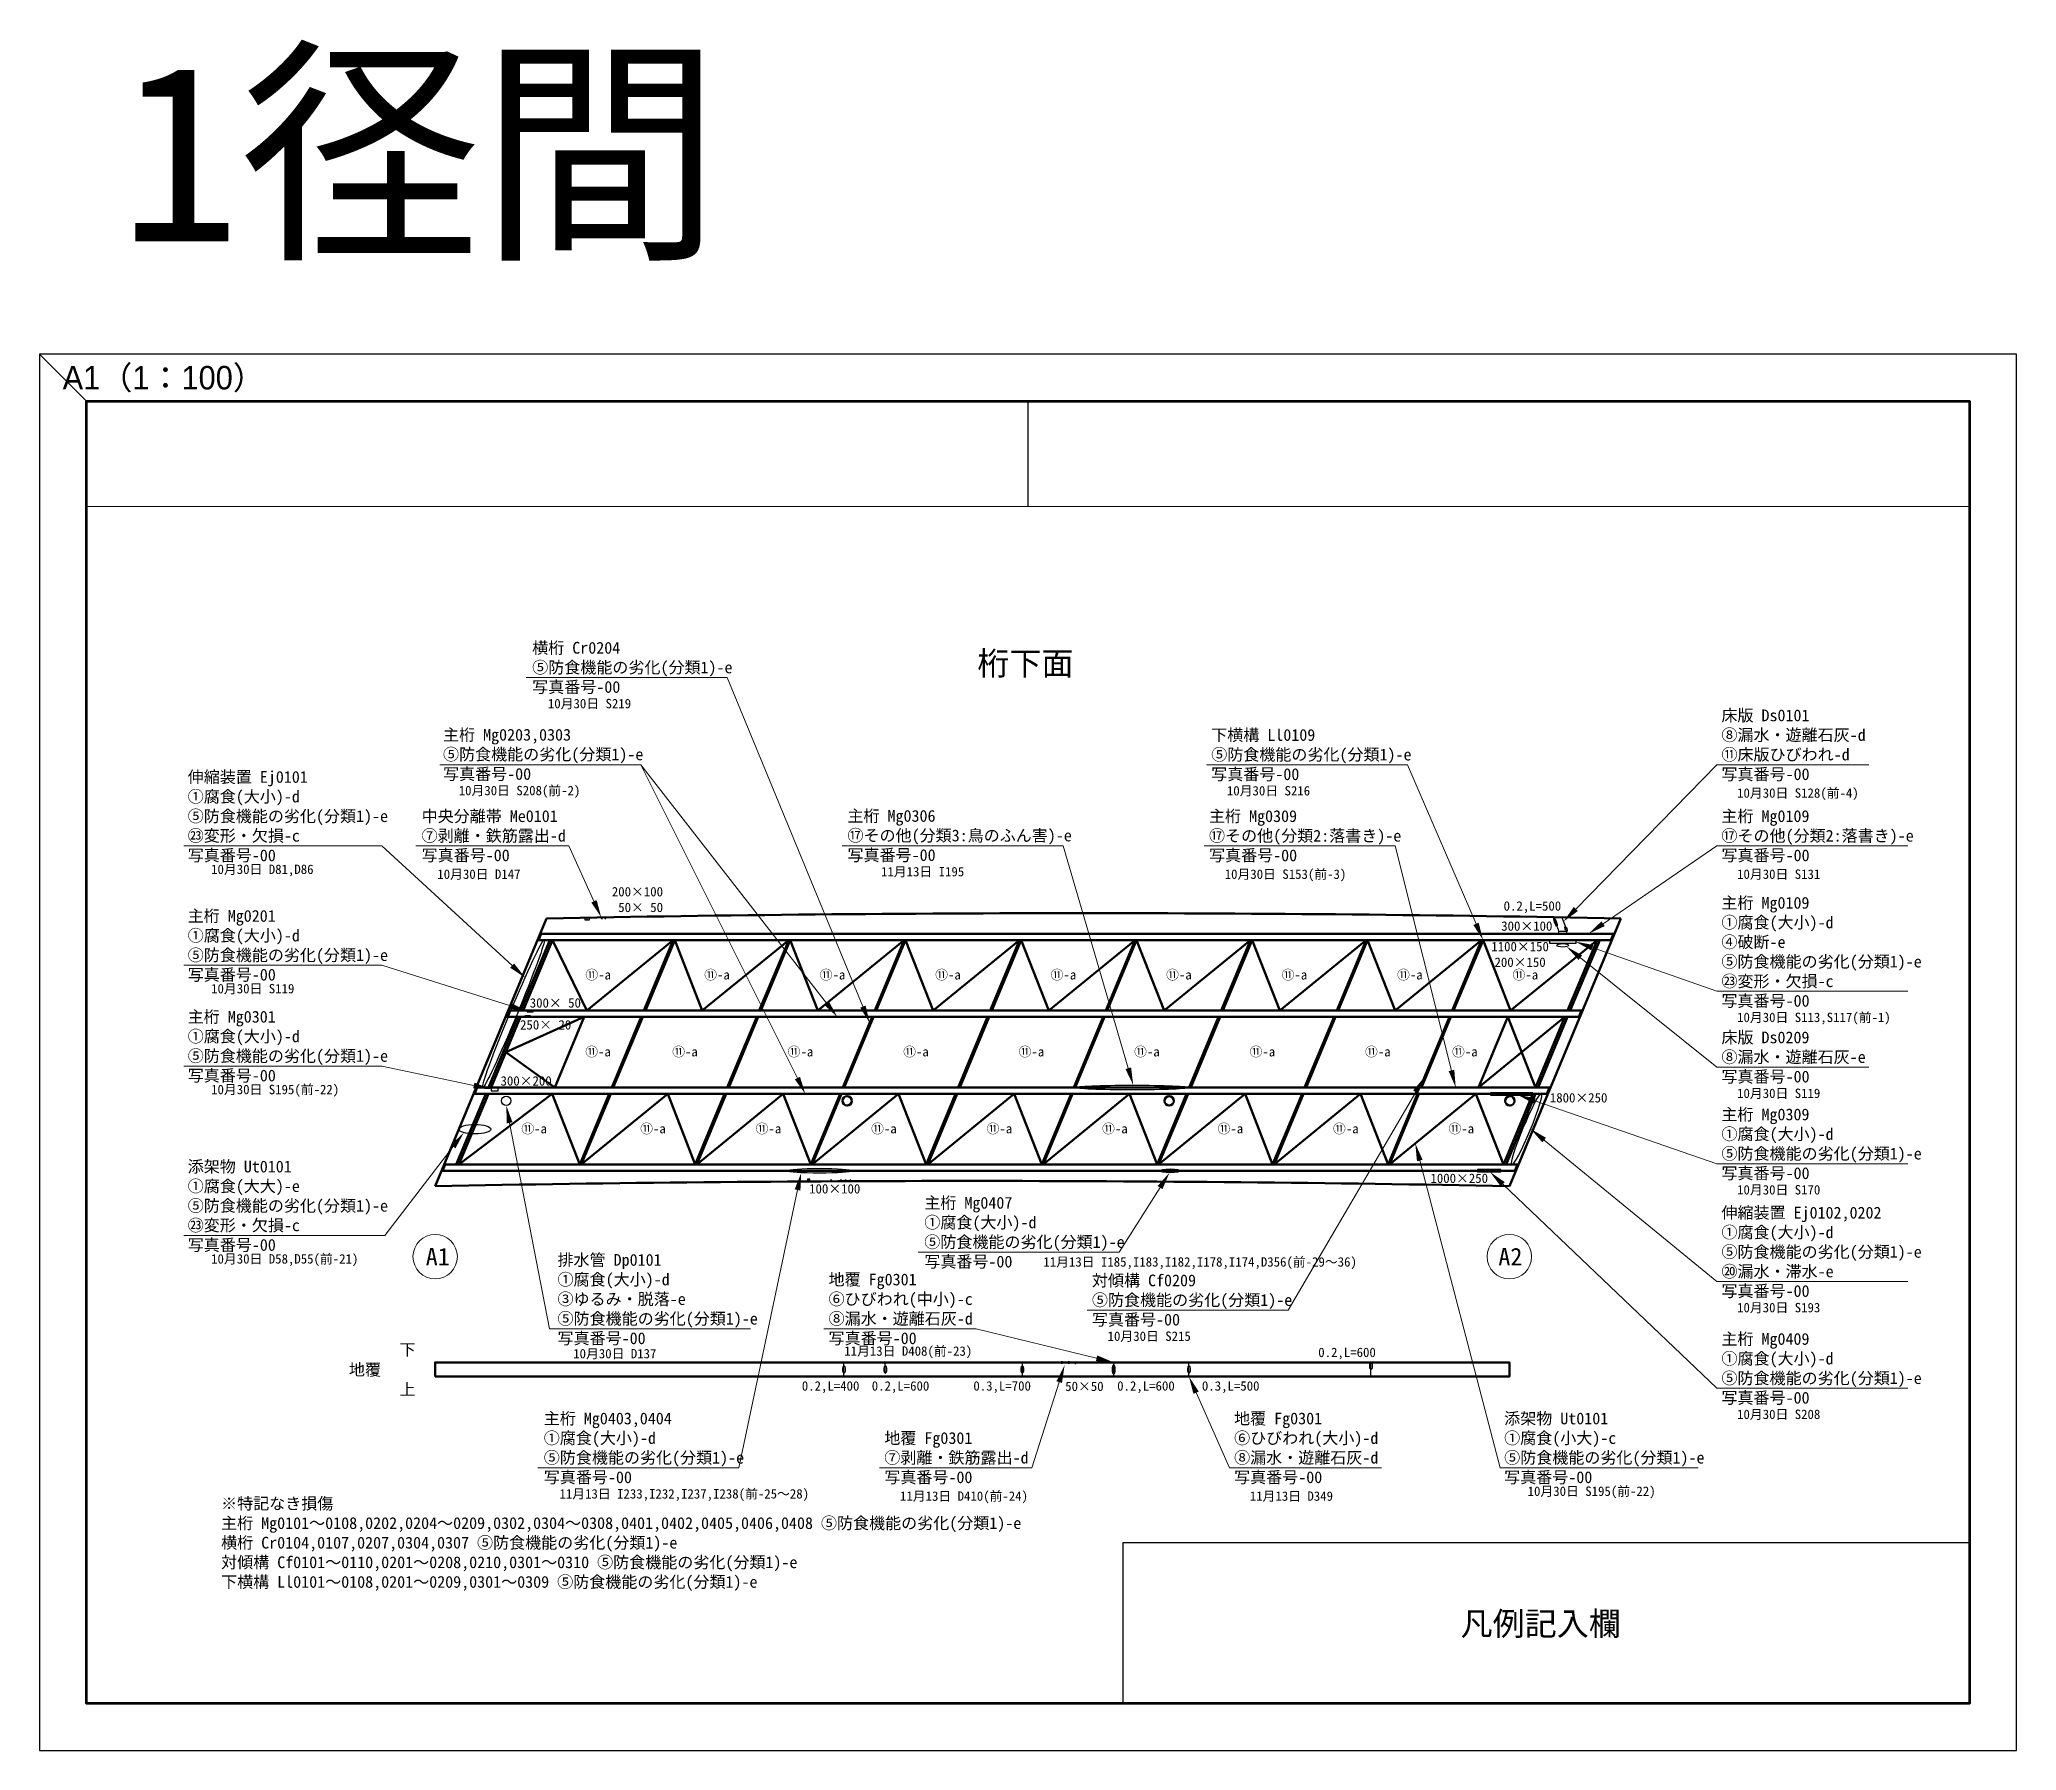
# Model space of a CAD drawing. Header units: millimetres. Extents: x 854378 to 938478, y -99630 to 91948.
# Drawn here: x 854378 to 938478, y 19170 to 91948 of the extents above; entities that cross this region are included whole.
import ezdxf
from ezdxf import colors
from ezdxf.entities.mleader import LeaderData, LeaderLine
from ezdxf.math import Vec2, Vec3

# ---------------------------------------------------------------- set-up
doc = ezdxf.new("R2010")
doc.units = ezdxf.units.MM
doc.layers.get('Defpoints').update_dxf_attribs({"color": 4})
for name, color, linetype, lineweight in [('D-MTR', 7, 'Continuous', 13), ('D-MTR-FRAM', 7, 'Continuous', 13), ('D-STR', 1, 'Continuous', 50), ('D-STR-HTXT', 7, 'Continuous', 25), ('D-STR-TXT', 7, 'Continuous', 13), ('D-TTL', 2, 'Continuous', 140)]:
    doc.layers.add(name, color=color, linetype=linetype, lineweight=lineweight)
doc.styles.add('MSPゴシック', font='MS PGothic.ttf')
doc.styles.add('MSゴシック', font='MS Gothic.ttf')
doc.styles.get("Standard").update_dxf_attribs({"font": 'arial.ttf'})
doc.linetypes.add('fusyoku_line', pattern='A,4,0,["|",Standard,S=5,R=0,X=0,Y=-0.2],5', length=9)

msp = doc.modelspace()

# ---------------------------------------------------------------- texts
at = {"layer": 'D-MTR', "insert": (857791, 82536), "char_height": 7500, "attachment_point": 7, "style": 'MSゴシック'}
msp.add_mtext_dynamic_manual_height_columns('1径間', width=40846.51, gutter_width=3150, heights=[0], dxfattribs=at)
at = {"layer": 'D-STR-HTXT', "style": 'MSゴシック'}
for s, p in [('\u3000\u3000\u3000\u3000\u3000下', (866285, 35971)), ('地覆\u3000', (867538, 35117)), ('\u3000\u3000\u3000\u3000\u3000上', (866285, 34281))]:
    msp.add_text(s, height=500, dxfattribs=at).set_placement(p)
at = {"layer": 'D-STR-HTXT', "color": 1, "char_height": 500, "attachment_point": 7, "style": 'MSゴシック'}
for s, width, heights, insert in [('横桁 Cr0204\\P⑤防食機能の劣化(分類1)-e\\P写真番号-00', 13103.61, [5267], (875336, 64101)), ('主桁 Mg0203,0303\\P⑤防食機能の劣化(分類1)-e\\P写真番号-00', 12067.7, [5267], (871543, 60402)), ('下横構 Ll0109\\P⑤防食機能の劣化(分類1)-e\\P写真番号-00', 12067.7, [5267], (904222, 60393)), ('伸縮装置 Ej0101\\P①腐食(大小)-d\\P⑤防食機能の劣化(分類1)-e\\P㉓変形・欠損-c\\P写真番号-00', 12198.06, [4475], (860681, 56941)), ('中央分離帯 Me0101\\P⑦剥離・鉄筋露出-d\\P写真番号-00', 12067.7, [3329], (870632, 56941)), ('主桁 Mg0306\\P\\pt5000;⑰その他(分類3:鳥のふん害)-e\\P\\ptz;写真番号-00', 12067.7, [5267], (888748, 56951)), ('主桁 Mg0109\\P①腐食(大小)-d\\P④破断-e\\P⑤防食機能の劣化(分類1)-e\\P㉓変形・欠損-c\\P写真番号-00', 12067.7, [5267], (925927, 50753)), ('主桁 Mg0201\\P①腐食(大小)-d\\P⑤防食機能の劣化(分類1)-e\\P写真番号-00', 12067.7, [3329], (860681, 51863)), ('主桁 Mg0301\\P①腐食(大小)-d\\P⑤防食機能の劣化(分類1)-e\\P写真番号-00', 12067.7, [3329], (860681, 47574)), ('床版 Ds0209\\P⑧漏水・遊離石灰-e\\P写真番号-00', 12067.7, [3329], (925927, 47529)), ('主桁 Mg0309\\P①腐食(大小)-d\\P⑤防食機能の劣化(分類1)-e\\P写真番号-00', 12067.7, [5267], (925927, 43419)), ('添架物 Ut0101\\P①腐食(大大)-e\\P⑤防食機能の劣化(分類1)-e\\P㉓変形・欠損-c\\P写真番号-00', 12067.7, [4686], (860681, 40369)), ('主桁 Mg0407\\P①腐食(大小)-d\\P⑤防食機能の劣化(分類1)-e\\P写真番号-00', 13103.61, [5267], (892017, 39660)), ('伸縮装置 Ej0102,0202\\P①腐食(大小)-d\\P⑤防食機能の劣化(分類1)-e\\P⑳漏水・滞水-e\\P写真番号-00', 12067.7, [5267], (925927, 38407)), ('排水管 Dp0101\\P①腐食(大小)-d\\P③ゆるみ・脱落-e\\P⑤防食機能の劣化(分類1)-e\\P写真番号-00', 12067.7, [5004], (876413, 36398)), ('地覆 Fg0301\\P⑥ひびわれ(中小)-c\\P⑧漏水・遊離石灰-d\\P写真番号-00', 12067.7, [3329], (887944, 36398)), ('対傾構 Cf0209\\P⑤防食機能の劣化(分類1)-e\\P写真番号-00', 12067.7, [5267], (899148, 37191)), ('主桁 Mg0409\\P①腐食(大小)-d\\P⑤防食機能の劣化(分類1)-e\\P写真番号-00', 12067.7, [5267], (925927, 33868)), ('主桁 Mg0403,0404\\P①腐食(大小)-d\\P⑤防食機能の劣化(分類1)-e\\P写真番号-00', 13103.61, [5267], (875829, 30486)), ('地覆 Fg0301\\P⑥ひびわれ(大小)-d\\P⑧漏水・遊離石灰-d\\P写真番号-00', 12067.7, [3329], (905196, 30486))]:
    msp.add_mtext_dynamic_manual_height_columns(s, width=width, gutter_width=50, heights=heights, dxfattribs=dict(at, insert=insert))
at = {"layer": 'D-STR-HTXT', "char_height": 500, "style": 'MSゴシック'}
for s, width, heights, insert, attachment_point in [('床版 Ds0101\\P⑧漏水・遊離石灰-d\\P⑪床版ひびわれ-d\\P写真番号-00', 12067.7, [3329], (925927, 60393), 7), ('主桁 Mg0309\\P⑰その他(分類2:落書き)-e\\P写真番号-00', 12067.7, [3329], (904129, 56941), 7), ('主桁 Mg0109\\P⑰その他(分類2:落書き)-e\\P写真番号-00', 12067.7, [3329], (925927, 56941), 7), ('添架物 Ut0101\\P①腐食(小大)-c\\P⑤防食機能の劣化(分類1)-e\\P写真番号-00', 12067.7, [3329], (916685, 30486), 7), ('地覆 Fg0301\\P⑦剥離・鉄筋露出-d\\P写真番号-00', 12067.7, [3329], (890316, 30486), 7), ('※特記なき損傷\\P主桁 Mg0101～0108,0202,0204～0209,0302,0304～0308,0401,0402,0405,0406,0408 ⑤防食機能の劣化(分類1)-e\\P横桁 Cr0104,0107,0207,0304,0307 ⑤防食機能の劣化(分類1)-e\\P対傾構 Cf0101～0110,0201～0208,0210,0301～0310 ⑤防食機能の劣化(分類1)-e\\P下横構 Ll0101～0108,0201～0209,0301～0309 ⑤防食機能の劣化(分類1)-e', 40510.58, [5058], (862102, 29925), 1)]:
    msp.add_mtext_dynamic_manual_height_columns(s, width=width, gutter_width=50, heights=heights, dxfattribs=dict(at, insert=insert, attachment_point=attachment_point))
at = {"layer": 'D-STR-TXT'}
for s, height, style, p in [('桁下面', 1000, 'MSPゴシック', (894274, 64913)), ('A1', 750, 'MSゴシック', (870807, 39800)), ('A2', 750, 'MSゴシック', (916438, 39800))]:
    msp.add_text(s, height=height, dxfattribs=dict(at, style=style)).set_placement(p)
at = {"layer": 'D-STR-TXT', "color": 1, "char_height": 400, "attachment_point": 5, "style": 'MSゴシック'}
for s, insert in [('200×100\\P 50× 50', (879813, 55363)), ('1100×150\\P200×150', (917362, 53029)), ('300× 50', (876321, 50966)), ('250× 20', (875908, 50034)), ('300×200', (875077, 47648)), ('1800×250', (919851, 46931)), ('100×100', (888206, 43059)), ('1000×250', (914773, 43505)), ('0.2,L=600', (910000, 36052)), ('0.2,L=400', (888030, 34624)), ('0.2,L=600', (891005, 34624)), ('0.3,L=700', (895328, 34624)), ('0.2,L=600', (901446, 34624)), ('0.3,L=500', (905051, 34624))]:
    msp.add_mtext_dynamic_manual_height_columns(s, width=9073.14, gutter_width=50, heights=[0], dxfattribs=dict(at, insert=insert))
at = {"layer": 'D-STR-TXT', "char_height": 400, "attachment_point": 5, "style": 'MSゴシック'}
for s, insert in [('0.2,L=500', (917885, 55041)), ('300×100', (917647, 54235)), ('⑪-a', (878141, 52142)), ('⑪-a', (883198, 52142)), ('⑪-a', (888111, 52142)), ('⑪-a', (893023, 52142)), ('⑪-a', (897935, 52142)), ('⑪-a', (902847, 52142)), ('⑪-a', (907760, 52142)), ('⑪-a', (912672, 52142)), ('⑪-a', (917584, 52142)), ('⑪-a', (878136, 48870)), ('⑪-a', (881836, 48870)), ('⑪-a', (886748, 48870)), ('⑪-a', (891661, 48870)), ('⑪-a', (896573, 48870)), ('⑪-a', (901485, 48870)), ('⑪-a', (906397, 48870)), ('⑪-a', (911310, 48870)), ('⑪-a', (915010, 48870)), ('⑪-a', (875416, 45597)), ('⑪-a', (880474, 45597)), ('⑪-a', (885386, 45597)), ('⑪-a', (890298, 45597)), ('⑪-a', (895210, 45597)), ('⑪-a', (900123, 45597)), ('⑪-a', (905035, 45597)), ('⑪-a', (909947, 45597)), ('⑪-a', (914859, 45597)), ('50×50', (898828, 34656))]:
    msp.add_mtext_dynamic_manual_height_columns(s, width=9073.14, gutter_width=50, heights=[0], dxfattribs=dict(at, insert=insert))
at = {"layer": 'Defpoints', "style": 'MSPゴシック'}
for s, p in [('A1（1：100）', (855361, 77064)), ('凡例記入欄', (914829, 24065))]:
    msp.add_text(s, height=1000, dxfattribs=at).set_placement(p)
at = {"layer": 'Defpoints', "char_height": 400, "attachment_point": 1, "style": 'MSゴシック'}
for s, width, insert in [('10月30日 S219', 9073.14, (876003, 63902)), ('10月30日 S208(前-2)', 9073.14, (872210, 60203)), ('10月30日 S216', 9073.14, (904889, 60194)), ('10月30日 S128(前-4)', 9073.14, (926593, 60097)), ('10月30日 D81,D86', 9073.14, (861678, 56853)), ('10月30日 D147', 9073.14, (871299, 56645)), ('11月13日 I195', 9073.14, (890175, 56752)), ('10月30日 S153(前-3)', 9073.14, (904795, 56645)), ('10月30日 S131', 9073.14, (926593, 56645)), ('10月30日 S119', 9073.14, (861678, 51775)), ('10月30日 S113,S117(前-1)', 9073.14, (926593, 50554)), ('10月30日 S195(前-22)', 9073.14, (861678, 47486)), ('10月30日 S119', 9073.14, (926593, 47323)), ('10月30日 S170', 9073.14, (926593, 43220)), ('10月30日 D58,D55(前-21)', 9073.14, (861678, 40281)), ('11月13日 I185,I183,I182,I178,I174,D356(前-29～36)', 14017.55, (897080, 40152)), ('10月30日 S193', 9073.14, (926593, 38208)), ('10月30日 S215', 9073.14, (899814, 36992)), ('10月30日 D137', 9073.14, (877080, 36250)), ('11月13日 D408(前-23)', 9073.14, (888610, 36360)), ('10月30日 S208', 9073.14, (926593, 33669)), ('11月13日 I233,I232,I237,I238(前-25～28)', 11000.61, (876496, 30287)), ('10月30日 S195(前-22)', 9073.14, (917682, 30398)), ('11月13日 D410(前-24)', 9073.14, (890982, 30190)), ('11月13日 D349', 9073.14, (905863, 30190))]:
    msp.add_mtext_dynamic_manual_height_columns(s, width=width, gutter_width=50, heights=[0], dxfattribs=dict(at, insert=insert))

# ---------------------------------------------------------------- linework, layer by layer
at = {"layer": 'D-MTR-FRAM'}
msp.add_lwpolyline([(856378, 72086), (856378, 21170), (936478, 21170), (936478, 72086)], close=True, dxfattribs=at)
at = {"layer": 'D-STR', "color": 0}
for p, q in [((875949, 54565), (871207, 43175)), ((875715, 53913), (875603, 53643)), ((921339, 53913), (875715, 53913)), ((921649, 54565), (916907, 43175)), ((921339, 53913), (921227, 53643)), ((876083, 53643), (874832, 50641)), ((876196, 53643), (874946, 50641)), ((921227, 53643), (875603, 53643)), ((877661, 50641), (876196, 53643)), ((881336, 53643), (877661, 50641)), ((881336, 53643), (880086, 50641)), ((881399, 53643), (880149, 50641)), ((882573, 50641), (881399, 53643)), ((886248, 53643), (882573, 50641)), ((886248, 53643), (884998, 50641)), ((886311, 53643), (885061, 50641)), ((887486, 50641), (886311, 53643)), ((891160, 53643), (887486, 50641)), ((891160, 53643), (889910, 50641)), ((891223, 53643), (889973, 50641)), ((892398, 50641), (891223, 53643)), ((896073, 53643), (892398, 50641)), ((896073, 53643), (894822, 50641)), ((896136, 53643), (894885, 50641)), ((897310, 50641), (896136, 53643)), ((900985, 53643), (897310, 50641)), ((900985, 53643), (899735, 50641)), ((901048, 53643), (899798, 50641)), ((902222, 50641), (901048, 53643)), ((905897, 53643), (902222, 50641)), ((905897, 53643), (904647, 50641)), ((905960, 53643), (904710, 50641)), ((907135, 50641), (905960, 53643)), ((910809, 53643), (907135, 50641)), ((910809, 53643), (909559, 50641)), ((910872, 53643), (909622, 50641)), ((912047, 50641), (910872, 53643)), ((915722, 53643), (912047, 50641)), ((915722, 53643), (914471, 50641)), ((915785, 53643), (914535, 50641)), ((916959, 50641), (915785, 53643)), ((920634, 53643), (916959, 50641)), ((920634, 53643), (919384, 50641)), ((920747, 53643), (919497, 50641)), ((874353, 50641), (874241, 50371)), ((919977, 50641), (874353, 50641)), ((919977, 50641), (919865, 50371)), ((874720, 50371), (873470, 47368)), ((874834, 50371), (873584, 47368)), ((874209, 48870), (877549, 50371)), ((919865, 50371), (874241, 50371)), ((877549, 50371), (876299, 47368)), ((879973, 50371), (878723, 47368)), ((880037, 50371), (878786, 47368)), ((884886, 50371), (883635, 47368)), ((884949, 50371), (883699, 47368)), ((889798, 50371), (888548, 47368)), ((889861, 50371), (888611, 47368)), ((894710, 50371), (893460, 47368)), ((894773, 50371), (893523, 47368)), ((899622, 50371), (898372, 47368)), ((899686, 50371), (898435, 47368)), ((904535, 50371), (903284, 47368)), ((904598, 50371), (903348, 47368)), ((909447, 50371), (908197, 47368)), ((909510, 50371), (908260, 47368)), ((914359, 50371), (913109, 47368)), ((914422, 50371), (913172, 47368)), ((916847, 50371), (915597, 47368)), ((915597, 47368), (919271, 50371)), ((918021, 47368), (916847, 50371)), ((919271, 50371), (918021, 47368)), ((919385, 50371), (918135, 47368)), ((876299, 47368), (874209, 48870)), ((873358, 47099), (872108, 44096)), ((873471, 47099), (872221, 44096)), ((876186, 47099), (872221, 44096)), ((872990, 47368), (872878, 47099)), ((918502, 47099), (872878, 47099)), ((918615, 47368), (872990, 47368)), ((877361, 44096), (876186, 47099)), ((878611, 47099), (877361, 44096)), ((878674, 47099), (877424, 44096)), ((881099, 47099), (877424, 44096)), ((882273, 44096), (881099, 47099)), ((883523, 47099), (882273, 44096)), ((883586, 47099), (882336, 44096)), ((886011, 47099), (882336, 44096)), ((887185, 44096), (886011, 47099)), ((888436, 47099), (887185, 44096)), ((888499, 47099), (887248, 44096)), ((890923, 47099), (887248, 44096)), ((892098, 44096), (890923, 47099)), ((893348, 47099), (892098, 44096)), ((893411, 47099), (892161, 44096)), ((895835, 47099), (892161, 44096)), ((897010, 44096), (895835, 47099)), ((898260, 47099), (897010, 44096)), ((898323, 47099), (897073, 44096)), ((900748, 47099), (897073, 44096)), ((901922, 44096), (900748, 47099)), ((903172, 47099), (901922, 44096)), ((903235, 47099), (901985, 44096)), ((905660, 47099), (901985, 44096)), ((906834, 44096), (905660, 47099)), ((908085, 47099), (906834, 44096)), ((908148, 47099), (906897, 44096)), ((910572, 47099), (906897, 44096)), ((911747, 44096), (910572, 47099)), ((912997, 47099), (911747, 44096)), ((913060, 47099), (911810, 44096)), ((915484, 47099), (911810, 44096)), ((916659, 44096), (915484, 47099)), ((917909, 47099), (916659, 44096)), ((918023, 47099), (916772, 44096)), ((918615, 47368), (918502, 47099)), ((871628, 44096), (871516, 43826)), ((917140, 43826), (871516, 43826)), ((917252, 44096), (871628, 44096)), ((917252, 44096), (917140, 43826))]:
    msp.add_line(p, q, dxfattribs=at)
msp.add_lwpolyline([(871207, 35075), (871207, 35675), (916907, 35675), (916907, 35075)], close=True, dxfattribs=at)
for centre in [(888733, 46803), (902433, 46802), (916928, 46801)]:
    msp.add_circle(centre, 200, dxfattribs=at)
for centre, radius, start, end in [((898799, -1127749), 1182534, 88.89281, 91.10719), ((894057, -1139211), 1182606, 88.892877, 91.107123)]:
    msp.add_arc(centre, radius, start, end, dxfattribs=at)
at = {"layer": 'D-STR-HTXT', "color": 1}
for p, q in [((877674, 54497), (877674, 54597)), ((878299, 54558), (878299, 54608)), ((878449, 54610), (878449, 54560)), ((887101, 43375), (887101, 43475)), ((888054, 43380), (888054, 43430)), ((888462, 43382), (888462, 43432)), ((888664, 43383), (888664, 43433)), ((888872, 43384), (888872, 43434)), ((888599, 35075), (888599, 35675)), ((890356, 35225), (890356, 35675)), ((896188, 35075), (896188, 35675)), ((900073, 35075), (900073, 35675)), ((903274, 35075), (903274, 35675)), ((911019, 35075), (911019, 35675))]:
    msp.add_line(p, q, dxfattribs=at)
at = {"layer": 'D-STR-HTXT'}
for p, q in [((897870, 35650), (897870, 35700)), ((898164, 35650), (898164, 35700)), ((898440, 35625), (898440, 35675))]:
    msp.add_line(p, q, dxfattribs=at)
at = {"layer": 'D-STR-HTXT', "color": 1}
for points in [[(877574, 54497), (877774, 54497), (877774, 54597), (877574, 54597)], [(878274, 54558), (878324, 54558), (878324, 54608), (878274, 54608)], [(878424, 54560), (878474, 54560), (878474, 54610), (878424, 54610)], [(918627, 53643), (919727, 53643), (919727, 53493), (918627, 53493)], [(875128, 50591), (875378, 50591), (875378, 50641), (875128, 50641)], [(875016, 50371), (875266, 50371), (875266, 50421), (875016, 50421)], [(873584, 47234), (873884, 47234), (873884, 47368), (873584, 47368)], [(916109, 47049), (917909, 47049), (917909, 47149), (916109, 47149)], [(915547, 43776), (916547, 43776), (916547, 43876), (915547, 43876)], [(887051, 43375), (887151, 43375), (887151, 43475), (887051, 43475)], [(888029, 43380), (888079, 43380), (888079, 43430), (888029, 43430)], [(888437, 43382), (888487, 43382), (888487, 43432), (888437, 43432)], [(888639, 43383), (888689, 43383), (888689, 43433), (888639, 43433)], [(888847, 43384), (888897, 43384), (888897, 43434), (888847, 43434)]]:
    msp.add_lwpolyline(points, close=True, dxfattribs=at)
at = {"layer": 'D-STR-HTXT'}
for points in [[(919352, 54013), (919002, 54013), (919002, 53913), (919352, 53913)], [(897845, 35650), (897895, 35650), (897895, 35700), (897845, 35700)], [(898139, 35650), (898189, 35650), (898189, 35700), (898139, 35700)], [(898415, 35625), (898465, 35625), (898465, 35675), (898415, 35675)]]:
    msp.add_lwpolyline(points, close=True, dxfattribs=at)
at = {"layer": 'D-STR-HTXT', "color": 1}
msp.add_circle((874229, 46805), 200, dxfattribs=at)
at = {"layer": 'D-STR-HTXT', "linetype": 'fusyoku_line', "ltscale": 8}
for centre, major_axis, ratio in [((918862, 54417), (66, -190), 0.178772), ((919316, 54118), (37, -105), 0.317662)]:
    msp.add_ellipse(centre, major_axis=major_axis, ratio=ratio, dxfattribs=at)
at = {"layer": 'D-STR-HTXT', "color": 1}
for centre, major_axis, ratio in [((874537, 50506), (-1306, -3138), 0.044135), ((900860, 47369), (-2425, 0), 0.041244), ((917637, 45597), (625, 1501), 0.092231), ((872894, 45597), (-679, 0), 0.294667), ((887561, 43826), (-1352, 0), 0.073979), ((902482, 43826), (441, 0), 0.177251)]:
    msp.add_ellipse(centre, major_axis=major_axis, ratio=ratio, dxfattribs=at)
at = {"layer": 'D-STR-HTXT', "color": 1, "linetype": 'fusyoku_line', "ltscale": 8}
msp.add_ellipse((919177, 53418), major_axis=(-250, 0), ratio=0.3, dxfattribs=at)
at = {"layer": 'D-STR-HTXT', "color": 1, "linetype": 'fusyoku_line', "ltscale": 8, "extrusion": (0, 0, -1)}
for centre, major_axis, ratio in [((888599, 35375), (0, 150), 0.433333), ((890356, 35375), (0, 150), 0.433333), ((896188, 35375), (0, 150), 0.433333), ((900073, 35375), (0, 200), 0.325), ((903274, 35375), (0, 150), 0.433333), ((911019, 35525), (0, 150), 0.433333)]:
    msp.add_ellipse(centre, major_axis=major_axis, ratio=ratio, dxfattribs=at)
at = {"layer": 'D-STR-HTXT'}
for points in [[(918792, 54616), (918862, 54415), (918932, 54214), (919002, 54013)], [(919144, 54610), (919213, 54411), (919283, 54212), (919352, 54013)]]:
    msp.add_open_spline(points, degree=3, dxfattribs=at)
at = {"layer": 'D-STR-TXT'}
for centre in [(871207, 40175), (916907, 40175)]:
    msp.add_circle(centre, 945, dxfattribs=at)
at = {"layer": 'D-TTL', "linetype": 'Continuous'}
msp.add_lwpolyline([(856378, 76570), (936478, 76570), (936478, 21170), (856378, 21170)], close=True, dxfattribs=at)
at = {"layer": 'Defpoints'}
for p, q in [((854378, 78570), (856378, 76570)), ((896428, 72086), (896428, 76570))]:
    msp.add_line(p, q, dxfattribs=at)
at = {"layer": 'Defpoints', "linetype": 'Continuous'}
msp.add_lwpolyline([(854378, 19170), (938478, 19170), (938478, 78570), (854378, 78570)], close=True, dxfattribs=at)
at = {"layer": 'Defpoints'}
msp.add_lwpolyline([(900464, 21170), (936478, 21170), (936478, 28000), (900464, 28000)], close=True, dxfattribs=at)

msp.set_redraw_order([(e.dxf.handle, doc.entitydb.next_handle()) for e in msp.query("TEXT MTEXT ATTDEF DIMENSION ARC_DIMENSION")])  # texts and dimensions are drawn at this point

# ---------------------------------------------------------------- leaders
at = {"layer": 'D-STR-HTXT', "color": 1}
ml = msp.add_multileader_mtext('Standard', dxfattribs=at)
ml.set_content('')
ml.set_leader_properties(color=256, linetype='ByLayer', lineweight=13)
ml.build(insert=Vec2(0, 0))
ml.multileader.update_dxf_attribs({"text_left_attachment_type": 8, "text_right_attachment_type": 5, "dogleg_length": 5000, "arrow_head_size": 750})
ctx = ml.context
ctx.base_point, ctx.char_height, ctx.arrow_head_size, ctx.plane_origin = Vec3(875082, 64808), 200, 750, Vec3(885217, 43716)
ctx.left_attachment, ctx.right_attachment = 8, 5
notes = []
notes.append((ctx, [(1, (1, 1, 0), (883629, 64808), (-1, 0), 8547, [(0, [(889692, 50117)], 0, [])])]))
ctx.mtext, ml.multileader.dxf.content_type = None, 0
ml = msp.add_multileader_mtext('Standard', dxfattribs=at)
ml.set_content('')
ml.set_leader_properties(color=256, linetype='ByLayer', lineweight=13)
ml.build(insert=Vec2(0, 0))
ml.multileader.update_dxf_attribs({"text_left_attachment_type": 8, "text_right_attachment_type": 5, "dogleg_length": 5000, "arrow_head_size": 750})
ctx = ml.context
ctx.base_point, ctx.char_height, ctx.arrow_head_size, ctx.plane_origin = Vec3(871406, 61100), 200, 750, Vec3(882660, 37379)
ctx.left_attachment, ctx.right_attachment = 8, 5
notes.append((ctx, [(1, (1, 1, 0), (879952, 61100), (-1, 0), 8547, [(0, [(886953, 47099)], 0, [])])]))
ctx.mtext, ml.multileader.dxf.content_type = None, 0
ml = msp.add_multileader_mtext('Standard', dxfattribs=at)
ml.set_content('')
ml.set_leader_properties(color=256, linetype='ByLayer', lineweight=13)
ml.build(insert=Vec2(0, 0))
ml.multileader.update_dxf_attribs({"text_left_attachment_type": 8, "text_right_attachment_type": 5, "dogleg_length": 5000, "arrow_head_size": 750})
ctx = ml.context
ctx.base_point, ctx.char_height, ctx.arrow_head_size, ctx.plane_origin = Vec3(871406, 61100), 200, 750, Vec3(883471, 40007)
ctx.left_attachment, ctx.right_attachment = 8, 5
notes.append((ctx, [(1, (1, 1, 0), (879952, 61100), (-1, 0), 8547, [(0, [(888316, 50371)], 0, [])])]))
ctx.mtext, ml.multileader.dxf.content_type = None, 0
ml = msp.add_multileader_mtext('Standard', dxfattribs=at)
ml.set_content('')
ml.set_leader_properties(color=256, linetype='ByLayer', lineweight=13)
ml.build(insert=Vec2(0, 0))
ml.multileader.update_dxf_attribs({"text_left_attachment_type": 8, "text_right_attachment_type": 5, "dogleg_length": 5000, "arrow_head_size": 750})
ctx = ml.context
ctx.base_point, ctx.char_height, ctx.arrow_head_size, ctx.plane_origin = Vec3(904022, 61100), 200, 750, Vec3(929325, 59365)
ctx.left_attachment, ctx.right_attachment = 8, 5
notes.append((ctx, [(0, (1, 1, 0), (912569, 61100), (-1, 0), 8547, [(0, [(915785, 53643)], 0, [])])]))
ctx.mtext, ml.multileader.dxf.content_type = None, 0
at = {"layer": 'D-STR-HTXT'}
ml = msp.add_multileader_mtext('Standard', dxfattribs=at)
ml.set_content('')
ml.set_leader_properties(color=256, linetype='ByLayer', lineweight=13)
ml.build(insert=Vec2(0, 0))
ml.multileader.update_dxf_attribs({"text_left_attachment_type": 8, "text_right_attachment_type": 5, "dogleg_length": 5000, "arrow_head_size": 750})
ctx = ml.context
ctx.base_point, ctx.char_height, ctx.arrow_head_size, ctx.plane_origin = Vec3(932203, 61100), 200, 750, Vec3(917096, 59365)
ctx.left_attachment, ctx.right_attachment = 8, 5
notes.append((ctx, [(0, (1, 1, 0), (925726, 61100), (1, 0), 6476, [(0, [(919208, 54426)], 0, [])])]))
ctx.mtext, ml.multileader.dxf.content_type = None, 0
at = {"layer": 'D-STR-HTXT', "color": 1}
ml = msp.add_multileader_mtext('Standard', dxfattribs=at)
ml.set_content('')
ml.set_leader_properties(color=256, linetype='ByLayer', lineweight=13)
ml.build(insert=Vec2(0, 0))
ml.multileader.update_dxf_attribs({"text_left_attachment_type": 8, "text_right_attachment_type": 5, "dogleg_length": 5000, "arrow_head_size": 750})
ctx = ml.context
ctx.base_point, ctx.char_height, ctx.arrow_head_size, ctx.plane_origin = Vec3(860516, 57648), 200, 750, Vec3(885693, 55914)
ctx.left_attachment, ctx.right_attachment = 8, 5
notes.append((ctx, [(0, (1, 1, 0), (868937, 57648), (-1, 0), 8420, [(0, [(875035, 52047)], 0, [])])]))
ctx.mtext, ml.multileader.dxf.content_type = None, 0
ml = msp.add_multileader_mtext('Standard', dxfattribs=at)
ml.set_content('')
ml.set_leader_properties(color=256, linetype='ByLayer', lineweight=13)
ml.build(insert=Vec2(0, 0))
ml.multileader.update_dxf_attribs({"text_left_attachment_type": 8, "text_right_attachment_type": 5, "dogleg_length": 5000, "arrow_head_size": 750})
ctx = ml.context
ctx.base_point, ctx.char_height, ctx.arrow_head_size, ctx.plane_origin = Vec3(870384, 57648), 200, 750, Vec3(893653, 55914)
ctx.left_attachment, ctx.right_attachment = 8, 5
notes.append((ctx, [(0, (1, 1, 0), (876896, 57648), (-1, 0), 6512, [(0, [(878274, 54607)], 0, [])])]))
ctx.mtext, ml.multileader.dxf.content_type = None, 0
ml = msp.add_multileader_mtext('Standard', dxfattribs=at)
ml.set_content('')
ml.set_leader_properties(color=256, linetype='ByLayer', lineweight=13)
ml.build(insert=Vec2(0, 0))
ml.multileader.update_dxf_attribs({"text_left_attachment_type": 8, "text_right_attachment_type": 5, "dogleg_length": 5000, "arrow_head_size": 750})
ctx = ml.context
ctx.base_point, ctx.char_height, ctx.arrow_head_size, ctx.plane_origin = Vec3(888525, 57648), 200, 750, Vec3(900625, 33928)
ctx.left_attachment, ctx.right_attachment = 8, 5
notes.append((ctx, [(1, (1, 1, 0), (897918, 57648), (-1, 0), 9393, [(0, [(900906, 47469)], 0, [])])]))
ctx.mtext, ml.multileader.dxf.content_type = None, 0
at = {"layer": 'D-STR-HTXT'}
ml = msp.add_multileader_mtext('Standard', dxfattribs=at)
ml.set_content('')
ml.set_leader_properties(color=256, linetype='ByLayer', lineweight=13)
ml.build(insert=Vec2(0, 0))
ml.multileader.update_dxf_attribs({"text_left_attachment_type": 8, "text_right_attachment_type": 5, "dogleg_length": 5000, "arrow_head_size": 750})
ctx = ml.context
ctx.base_point, ctx.char_height, ctx.arrow_head_size, ctx.plane_origin = Vec3(903928, 57648), 200, 750, Vec3(928811, 59365)
ctx.left_attachment, ctx.right_attachment = 8, 5
notes.append((ctx, [(0, (1, 1, 0), (912054, 57648), (-1, 0), 8126, [(0, [(914624, 47368)], 0, [])])]))
ctx.mtext, ml.multileader.dxf.content_type = None, 0
ml = msp.add_multileader_mtext('Standard', dxfattribs=at)
ml.set_content('')
ml.set_leader_properties(color=256, linetype='ByLayer', lineweight=13)
ml.build(insert=Vec2(0, 0))
ml.multileader.update_dxf_attribs({"text_left_attachment_type": 8, "text_right_attachment_type": 5, "dogleg_length": 5000, "arrow_head_size": 750})
ctx = ml.context
ctx.base_point, ctx.char_height, ctx.arrow_head_size, ctx.plane_origin = Vec3(933852, 57648), 200, 750, Vec3(917096, 55914)
ctx.left_attachment, ctx.right_attachment = 8, 5
notes.append((ctx, [(0, (1, 1, 0), (925726, 57648), (1, 0), 8126, [(0, [(920274, 53913)], 0, [])])]))
ctx.mtext, ml.multileader.dxf.content_type = None, 0
at = {"layer": 'D-STR-HTXT', "color": 1}
ml = msp.add_multileader_mtext('Standard', dxfattribs=at)
ml.set_content('')
ml.set_leader_properties(color=256, linetype='ByLayer', lineweight=13)
ml.build(insert=Vec2(0, 0))
ml.multileader.update_dxf_attribs({"text_left_attachment_type": 8, "text_right_attachment_type": 5, "dogleg_length": 5000, "arrow_head_size": 750})
ctx = ml.context
ctx.base_point, ctx.char_height, ctx.arrow_head_size, ctx.plane_origin = Vec3(932203, 48236), 200, 750, Vec3(917096, 46501)
ctx.left_attachment, ctx.right_attachment = 8, 5
notes.append((ctx, [(0, (1, 1, 0), (925726, 48236), (1, 0), 6476, [(0, [(919340, 53362)], 0, [])])]))
ctx.mtext, ml.multileader.dxf.content_type = None, 0
ml = msp.add_multileader_mtext('Standard', dxfattribs=at)
ml.set_content('')
ml.set_leader_properties(color=256, linetype='ByLayer', lineweight=13)
ml.build(insert=Vec2(0, 0))
ml.multileader.update_dxf_attribs({"text_left_attachment_type": 8, "text_right_attachment_type": 5, "dogleg_length": 5000, "arrow_head_size": 750})
ctx = ml.context
ctx.base_point, ctx.char_height, ctx.arrow_head_size, ctx.plane_origin = Vec3(933852, 51461), 200, 750, Vec3(917096, 49726)
ctx.left_attachment, ctx.right_attachment = 8, 5
notes.append((ctx, [(0, (1, 1, 0), (925726, 51461), (1, 0), 8126, [(0, [(919727, 53568)], 0, [])])]))
ctx.mtext, ml.multileader.dxf.content_type = None, 0
ml = msp.add_multileader_mtext('Standard', dxfattribs=at)
ml.set_content('')
ml.set_leader_properties(color=256, linetype='ByLayer', lineweight=13)
ml.build(insert=Vec2(0, 0))
ml.multileader.update_dxf_attribs({"text_left_attachment_type": 8, "text_right_attachment_type": 5, "dogleg_length": 5000, "arrow_head_size": 750})
ctx = ml.context
ctx.base_point, ctx.char_height, ctx.arrow_head_size, ctx.plane_origin = Vec3(860516, 52570), 200, 750, Vec3(885693, 50836)
ctx.left_attachment, ctx.right_attachment = 8, 5
notes.append((ctx, [(0, (1, 1, 0), (868937, 52570), (-1, 0), 8420, [(0, [(875128, 50616)], 0, [])])]))
ctx.mtext, ml.multileader.dxf.content_type = None, 0
ml = msp.add_multileader_mtext('Standard', dxfattribs=at)
ml.set_content('')
ml.set_leader_properties(color=256, linetype='ByLayer', lineweight=13)
ml.build(insert=Vec2(0, 0))
ml.multileader.update_dxf_attribs({"text_left_attachment_type": 8, "text_right_attachment_type": 5, "dogleg_length": 5000, "arrow_head_size": 750})
ctx = ml.context
ctx.base_point, ctx.char_height, ctx.arrow_head_size, ctx.plane_origin = Vec3(860516, 48281), 200, 750, Vec3(885693, 46547)
ctx.left_attachment, ctx.right_attachment = 8, 5
notes.append((ctx, [(0, (1, 1, 0), (868937, 48281), (-1, 0), 8420, [(0, [(873584, 47301)], 0, [])])]))
ctx.mtext, ml.multileader.dxf.content_type = None, 0
ml = msp.add_multileader_mtext('Standard', dxfattribs=at)
ml.set_content('')
ml.set_leader_properties(color=256, linetype='ByLayer', lineweight=13)
ml.build(insert=Vec2(0, 0))
ml.multileader.update_dxf_attribs({"text_left_attachment_type": 8, "text_right_attachment_type": 5, "dogleg_length": 5000, "arrow_head_size": 750})
ctx = ml.context
ctx.base_point, ctx.char_height, ctx.arrow_head_size, ctx.plane_origin = Vec3(898947, 37898), 200, 750, Vec3(924250, 36164)
ctx.left_attachment, ctx.right_attachment = 8, 5
notes.append((ctx, [(0, (1, 1, 0), (907494, 37898), (-1, 0), 8547, [(0, [(913299, 47825)], 0, [])])]))
ctx.mtext, ml.multileader.dxf.content_type = None, 0
ml = msp.add_multileader_mtext('Standard', dxfattribs=at)
ml.set_content('')
ml.set_leader_properties(color=256, linetype='ByLayer', lineweight=13)
ml.build(insert=Vec2(0, 0))
ml.multileader.update_dxf_attribs({"text_left_attachment_type": 8, "text_right_attachment_type": 5, "dogleg_length": 5000, "arrow_head_size": 750})
ctx = ml.context
ctx.base_point, ctx.char_height, ctx.arrow_head_size, ctx.plane_origin = Vec3(884623, 37105), 200, 750, Vec3(867446, 35370)
ctx.left_attachment, ctx.right_attachment = 8, 5
notes.append((ctx, [(0, (1, 1, 0), (876076, 37105), (1, 0), 8547, [(0, [(874233, 46605)], 0, [])])]))
ctx.mtext, ml.multileader.dxf.content_type = None, 0
ml = msp.add_multileader_mtext('Standard', dxfattribs=at)
ml.set_content('')
ml.set_leader_properties(color=256, linetype='ByLayer', lineweight=13)
ml.build(insert=Vec2(0, 0))
ml.multileader.update_dxf_attribs({"text_left_attachment_type": 8, "text_right_attachment_type": 5, "dogleg_length": 5000, "arrow_head_size": 750})
ctx = ml.context
ctx.base_point, ctx.char_height, ctx.arrow_head_size, ctx.plane_origin = Vec3(933852, 44126), 200, 750, Vec3(917096, 42391)
ctx.left_attachment, ctx.right_attachment = 8, 5
notes.append((ctx, [(0, (1, 1, 0), (925726, 44126), (1, 0), 8126, [(0, [(917274, 47049)], 0, [])])]))
ctx.mtext, ml.multileader.dxf.content_type = None, 0
ml = msp.add_multileader_mtext('Standard', dxfattribs=at)
ml.set_content('')
ml.set_leader_properties(color=256, linetype='ByLayer', lineweight=13)
ml.build(insert=Vec2(0, 0))
ml.multileader.update_dxf_attribs({"text_left_attachment_type": 8, "text_right_attachment_type": 5, "dogleg_length": 5000, "arrow_head_size": 750})
ctx = ml.context
ctx.base_point, ctx.char_height, ctx.arrow_head_size, ctx.plane_origin = Vec3(860516, 41076), 200, 750, Vec3(885820, 39341)
ctx.left_attachment, ctx.right_attachment = 8, 5
notes.append((ctx, [(0, (1, 1, 0), (869063, 41076), (-1, 0), 8547, [(0, [(872429, 45452)], 0, [])])]))
ctx.mtext, ml.multileader.dxf.content_type = None, 0
ml = msp.add_multileader_mtext('Standard', dxfattribs=at)
ml.set_content('')
ml.set_leader_properties(color=256, linetype='ByLayer', lineweight=13)
ml.build(insert=Vec2(0, 0))
ml.multileader.update_dxf_attribs({"text_left_attachment_type": 8, "text_right_attachment_type": 5, "dogleg_length": 5000, "arrow_head_size": 750})
ctx = ml.context
ctx.base_point, ctx.char_height, ctx.arrow_head_size, ctx.plane_origin = Vec3(933852, 39114), 200, 750, Vec3(917096, 37379)
ctx.left_attachment, ctx.right_attachment = 8, 5
notes.append((ctx, [(0, (1, 1, 0), (925726, 39114), (1, 0), 8126, [(0, [(917806, 45611)], 0, [])])]))
ctx.mtext, ml.multileader.dxf.content_type = None, 0
at = {"layer": 'D-STR-HTXT'}
ml = msp.add_multileader_mtext('Standard', dxfattribs=at)
ml.set_content('')
ml.set_leader_properties(color=256, linetype='ByLayer', lineweight=13)
ml.build(insert=Vec2(0, 0))
ml.multileader.update_dxf_attribs({"text_left_attachment_type": 8, "text_right_attachment_type": 5, "dogleg_length": 5000, "arrow_head_size": 750})
ctx = ml.context
ctx.base_point, ctx.char_height, ctx.arrow_head_size, ctx.plane_origin = Vec3(924941, 31193), 200, 750, Vec3(907891, 29459)
ctx.left_attachment, ctx.right_attachment = 8, 5
notes.append((ctx, [(0, (1, 1, 0), (916521, 31193), (1, 0), 8420, [(0, [(912904, 44990)], 0, [])])]))
ctx.mtext, ml.multileader.dxf.content_type = None, 0
at = {"layer": 'D-STR-HTXT', "color": 1}
ml = msp.add_multileader_mtext('Standard', dxfattribs=at)
ml.set_content('')
ml.set_leader_properties(color=256, linetype='ByLayer', lineweight=13)
ml.build(insert=Vec2(0, 0))
ml.multileader.update_dxf_attribs({"text_left_attachment_type": 8, "text_right_attachment_type": 5, "dogleg_length": 5000, "arrow_head_size": 750})
ctx = ml.context
ctx.base_point, ctx.char_height, ctx.arrow_head_size, ctx.plane_origin = Vec3(875575, 31193), 200, 750, Vec3(885709, 10101)
ctx.left_attachment, ctx.right_attachment = 8, 5
notes.append((ctx, [(1, (1, 1, 0), (884122, 31193), (-1, 0), 8547, [(0, [(886780, 43745)], 0, [])])]))
ctx.mtext, ml.multileader.dxf.content_type = None, 0
ml = msp.add_multileader_mtext('Standard', dxfattribs=at)
ml.set_content('')
ml.set_leader_properties(color=256, linetype='ByLayer', lineweight=13)
ml.build(insert=Vec2(0, 0))
ml.multileader.update_dxf_attribs({"text_left_attachment_type": 8, "text_right_attachment_type": 5, "dogleg_length": 5000, "arrow_head_size": 750})
ctx = ml.context
ctx.base_point, ctx.char_height, ctx.arrow_head_size, ctx.plane_origin = Vec3(891763, 40367), 200, 750, Vec3(901897, 19275)
ctx.left_attachment, ctx.right_attachment = 8, 5
notes.append((ctx, [(1, (1, 1, 0), (900309, 40367), (-1, 0), 8547, [(0, [(902448, 43749)], 0, [])])]))
ctx.mtext, ml.multileader.dxf.content_type = None, 0
ml = msp.add_multileader_mtext('Standard', dxfattribs=at)
ml.set_content('')
ml.set_leader_properties(color=256, linetype='ByLayer', lineweight=13)
ml.build(insert=Vec2(0, 0))
ml.multileader.update_dxf_attribs({"text_left_attachment_type": 8, "text_right_attachment_type": 5, "dogleg_length": 5000, "arrow_head_size": 750})
ctx = ml.context
ctx.base_point, ctx.char_height, ctx.arrow_head_size, ctx.plane_origin = Vec3(933852, 34575), 200, 750, Vec3(917096, 32841)
ctx.left_attachment, ctx.right_attachment = 8, 5
notes.append((ctx, [(0, (1, 1, 0), (925726, 34575), (1, 0), 8126, [(0, [(916081, 43776)], 0, [])])]))
ctx.mtext, ml.multileader.dxf.content_type = None, 0
ml = msp.add_multileader_mtext('Standard', dxfattribs=at)
ml.set_content('')
ml.set_leader_properties(color=256, linetype='ByLayer', lineweight=13)
ml.build(insert=Vec2(0, 0))
ml.multileader.update_dxf_attribs({"text_left_attachment_type": 8, "text_right_attachment_type": 5, "dogleg_length": 5000, "arrow_head_size": 750})
ctx = ml.context
ctx.base_point, ctx.char_height, ctx.arrow_head_size, ctx.plane_origin = Vec3(887743, 37105), 200, 750, Vec3(910976, 35370)
ctx.left_attachment, ctx.right_attachment = 8, 5
notes.append((ctx, [(0, (1, 1, 0), (894220, 37105), (-1, 0), 6476, [(0, [(900073, 35675)], 0, [])])]))
ctx.mtext, ml.multileader.dxf.content_type = None, 0
at = {"layer": 'D-STR-HTXT'}
ml = msp.add_multileader_mtext('Standard', dxfattribs=at)
ml.set_content('')
ml.set_leader_properties(color=256, linetype='ByLayer', lineweight=13)
ml.build(insert=Vec2(0, 0))
ml.multileader.update_dxf_attribs({"text_left_attachment_type": 8, "text_right_attachment_type": 5, "dogleg_length": 5000, "arrow_head_size": 750})
ctx = ml.context
ctx.base_point, ctx.char_height, ctx.arrow_head_size, ctx.plane_origin = Vec3(890115, 31193), 200, 750, Vec3(913348, 29459)
ctx.left_attachment, ctx.right_attachment = 8, 5
notes.append((ctx, [(0, (1, 1, 0), (896592, 31193), (-1, 0), 6476, [(0, [(897984, 35554)], 0, [])])]))
ctx.mtext, ml.multileader.dxf.content_type = None, 0
at = {"layer": 'D-STR-HTXT', "color": 1}
ml = msp.add_multileader_mtext('Standard', dxfattribs=at)
ml.set_content('')
ml.set_leader_properties(color=256, linetype='ByLayer', lineweight=13)
ml.build(insert=Vec2(0, 0))
ml.multileader.update_dxf_attribs({"text_left_attachment_type": 8, "text_right_attachment_type": 5, "dogleg_length": 5000, "arrow_head_size": 750})
ctx = ml.context
ctx.base_point, ctx.char_height, ctx.arrow_head_size, ctx.plane_origin = Vec3(911472, 31193), 200, 750, Vec3(896366, 29459)
ctx.left_attachment, ctx.right_attachment = 8, 5
notes.append((ctx, [(0, (1, 1, 0), (904996, 31193), (1, 0), 6476, [(0, [(903274, 35075)], 0, [])])]))
ctx.mtext, ml.multileader.dxf.content_type = None, 0
for ctx, leaders in notes:
    for number, flags, end, landing, length, lines in leaders:
        leader = LeaderData()
        leader.index, (leader.has_last_leader_line, leader.has_dogleg_vector, leader.attachment_direction) = number, flags
        leader.last_leader_point, leader.dogleg_vector, leader.dogleg_length = Vec3(end), Vec3(landing), length
        for number, points, colour, breaks in lines:
            line = LeaderLine()
            line.index, line.vertices, line.color, line.breaks = number, Vec3.list(points), colors.encode_raw_color(colour), breaks
            leader.lines.append(line)
        ctx.leaders.append(leader)

doc.saveas('drawing.dxf')
